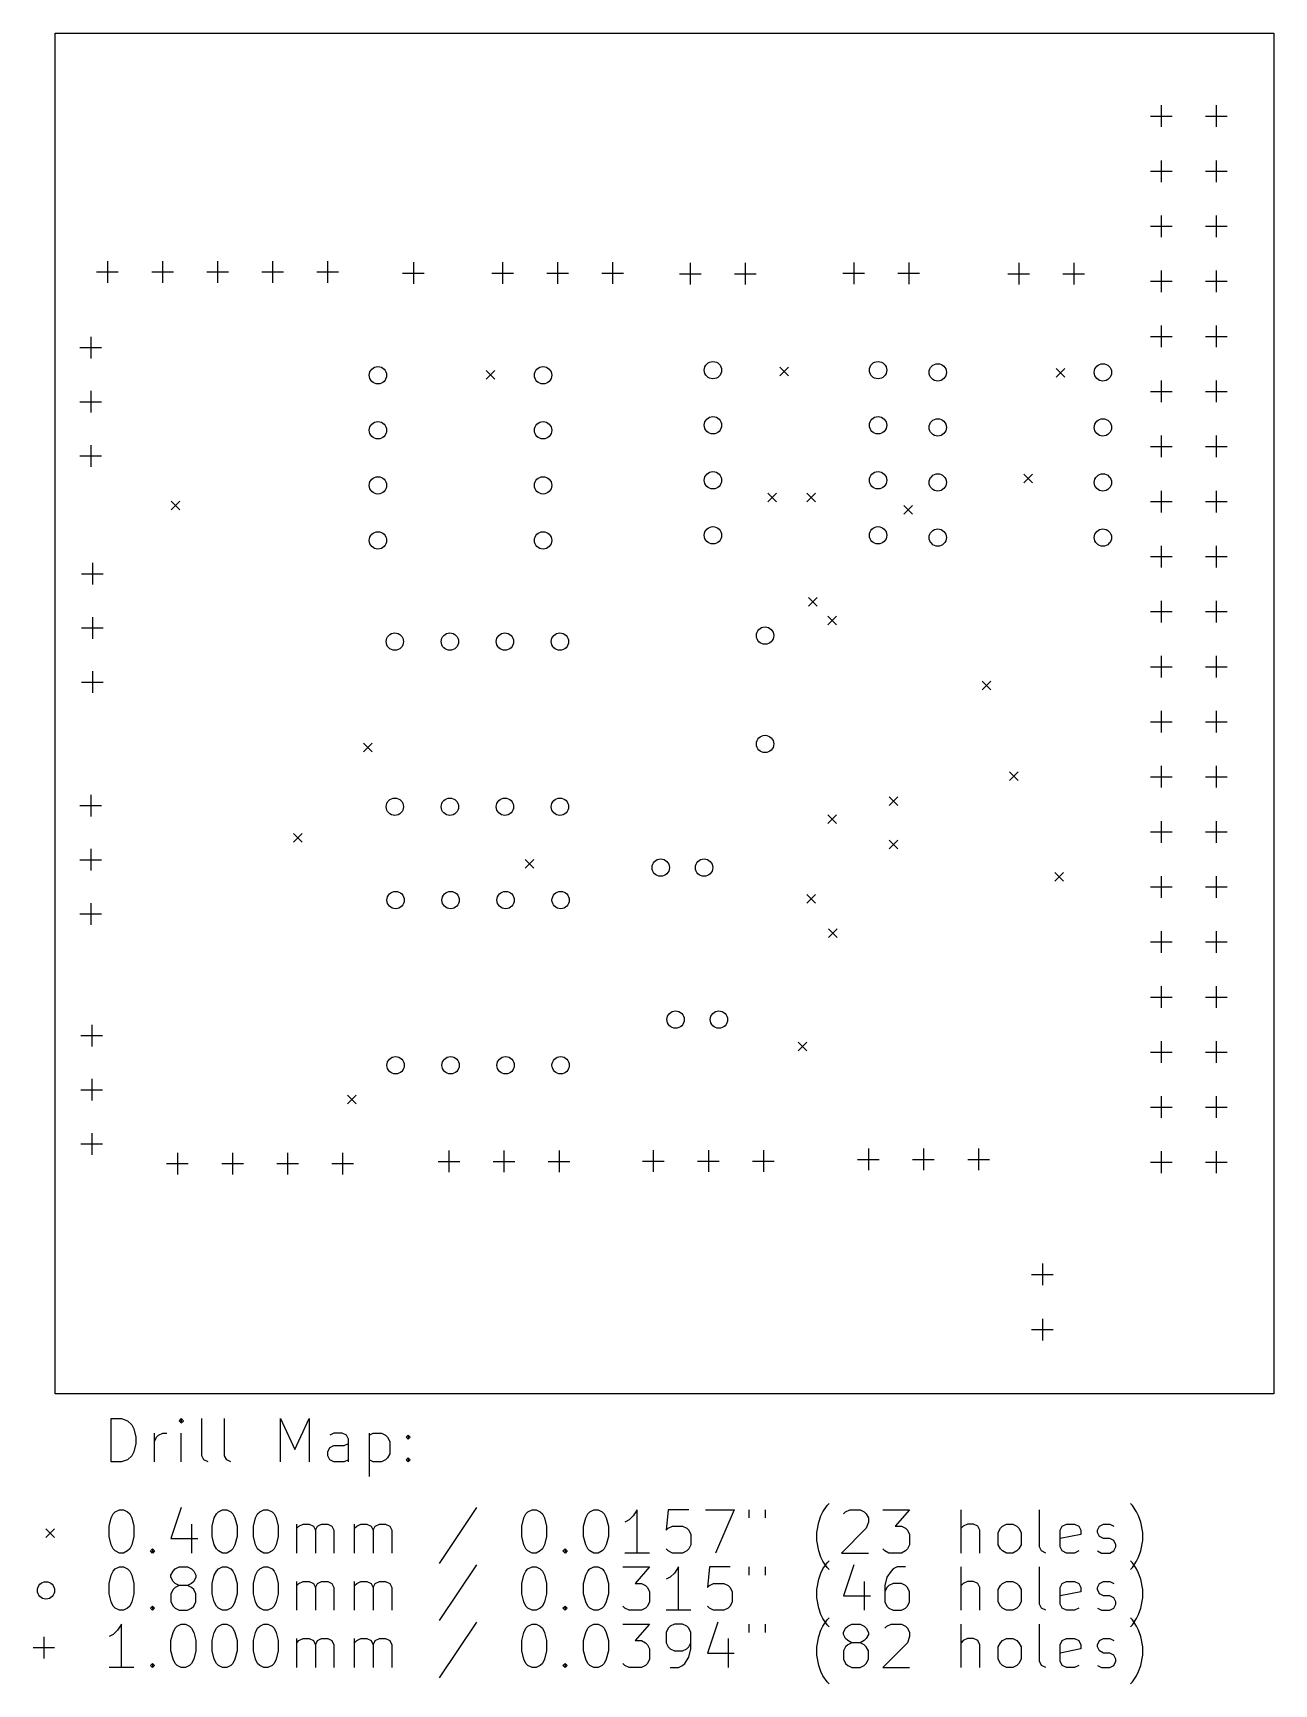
# Model space of a CAD drawing. Extents: x 224.8 to 282.1, y -97.7 to -21.6.
import ezdxf

# ---------------------------------------------------------------- set-up
doc = ezdxf.new("R2010")
doc.units = 0
doc.layers.add('BLACK', color=7, linetype='CONTINUOUS')

msp = doc.modelspace()

# ---------------------------------------------------------------- linework, layer by layer
at = {"layer": 'BLACK', "linetype": 'CONTINUOUS'}
for p, q in [((225.806, -21.5646), (282.067, -21.5646)), ((225.806, -84.3534), (225.806, -21.5646)), ((282.067, -21.5646), (282.067, -84.3534)), ((276.86, -24.9), (276.86, -25.9)), ((279.4, -24.9), (279.4, -25.9)), ((276.36, -25.4), (277.36, -25.4)), ((278.9, -25.4), (279.9, -25.4)), ((276.36, -27.94), (277.36, -27.94)), ((276.86, -27.44), (276.86, -28.44)), ((278.9, -27.94), (279.9, -27.94)), ((279.4, -27.44), (279.4, -28.44)), ((276.86, -29.98), (276.86, -30.98)), ((279.4, -29.98), (279.4, -30.98)), ((276.36, -30.48), (277.36, -30.48)), ((278.9, -30.48), (279.9, -30.48)), ((227.719, -32.5882), (228.719, -32.5882)), ((228.219, -32.0882), (228.219, -33.0882)), ((230.259, -32.5882), (231.259, -32.5882)), ((230.759, -32.0882), (230.759, -33.0882)), ((232.799, -32.5882), (233.799, -32.5882)), ((233.299, -32.0882), (233.299, -33.0882)), ((235.339, -32.5882), (236.339, -32.5882)), ((235.839, -32.0882), (235.839, -33.0882)), ((237.879, -32.5882), (238.879, -32.5882)), ((238.379, -32.0882), (238.379, -33.0882)), ((241.8414, -32.639), (242.8414, -32.639)), ((242.3414, -32.139), (242.3414, -33.139)), ((245.9562, -32.639), (246.9562, -32.639)), ((246.4562, -32.139), (246.4562, -33.139)), ((248.4962, -32.639), (249.4962, -32.639)), ((248.9962, -32.139), (248.9962, -33.139)), ((251.0362, -32.639), (252.0362, -32.639)), ((251.5362, -32.139), (251.5362, -33.139)), ((254.6226, -32.6706), (255.6226, -32.6706)), ((255.1226, -32.1706), (255.1226, -33.1706)), ((257.1626, -32.6706), (258.1626, -32.6706)), ((257.6626, -32.1706), (257.6626, -33.1706)), ((262.1664, -32.6452), (263.1664, -32.6452)), ((262.6664, -32.1452), (262.6664, -33.1452)), ((264.7064, -32.6452), (265.7064, -32.6452)), ((265.2064, -32.1452), (265.2064, -33.1452)), ((269.7864, -32.6706), (270.7864, -32.6706)), ((270.2864, -32.1706), (270.2864, -33.1706)), ((272.3264, -32.6706), (273.3264, -32.6706)), ((272.8264, -32.1706), (272.8264, -33.1706)), ((276.86, -32.52), (276.86, -33.52)), ((279.4, -32.52), (279.4, -33.52)), ((276.36, -33.02), (277.36, -33.02)), ((278.9, -33.02), (279.9, -33.02)), ((227.4504, -35.578), (227.4504, -36.578)), ((276.36, -35.56), (277.36, -35.56)), ((276.86, -35.06), (276.86, -36.06)), ((278.9, -35.56), (279.9, -35.56)), ((279.4, -35.06), (279.4, -36.06)), ((226.9504, -36.078), (227.9504, -36.078)), ((245.6974, -37.138), (246.0974, -37.538)), ((246.0974, -37.138), (245.6974, -37.538)), ((259.261, -36.9856), (259.661, -37.3856)), ((259.661, -36.9856), (259.261, -37.3856)), ((272.0118, -37.0364), (272.4118, -37.4364)), ((272.4118, -37.0364), (272.0118, -37.4364)), ((227.4504, -38.078), (227.4504, -39.078)), ((276.86, -37.6), (276.86, -38.6)), ((279.4, -37.6), (279.4, -38.6)), ((226.9504, -38.578), (227.9504, -38.578)), ((276.36, -38.1), (277.36, -38.1)), ((278.9, -38.1), (279.9, -38.1)), ((276.86, -40.14), (276.86, -41.14)), ((279.4, -40.14), (279.4, -41.14)), ((226.9504, -41.078), (227.9504, -41.078)), ((227.4504, -40.578), (227.4504, -41.578)), ((276.36, -40.64), (277.36, -40.64)), ((278.9, -40.64), (279.9, -40.64)), ((270.5132, -41.9132), (270.9132, -42.3132)), ((270.9132, -41.9132), (270.5132, -42.3132)), ((231.1578, -43.1578), (231.5578, -43.5578)), ((231.5578, -43.1578), (231.1578, -43.5578)), ((258.7, -42.8), (259.1, -43.2)), ((259.1, -42.8), (258.7, -43.2)), ((260.5, -42.8), (260.9, -43.2)), ((260.9, -42.8), (260.5, -43.2)), ((264.976, -43.361), (265.376, -43.761)), ((265.376, -43.361), (264.976, -43.761)), ((276.36, -43.18), (277.36, -43.18)), ((276.86, -42.68), (276.86, -43.68)), ((278.9, -43.18), (279.9, -43.18)), ((279.4, -42.68), (279.4, -43.68)), ((276.86, -45.22), (276.86, -46.22)), ((279.4, -45.22), (279.4, -46.22)), ((227.5258, -46.0128), (227.5258, -47.0128)), ((276.36, -45.72), (277.36, -45.72)), ((278.9, -45.72), (279.9, -45.72)), ((227.0258, -46.5128), (228.0258, -46.5128)), ((260.5818, -47.6028), (260.9818, -48.0028)), ((260.9818, -47.6028), (260.5818, -48.0028)), ((276.86, -47.76), (276.86, -48.76)), ((279.4, -47.76), (279.4, -48.76)), ((227.5258, -48.5128), (227.5258, -49.5128)), ((261.4708, -48.4664), (261.8708, -48.8664)), ((261.8708, -48.4664), (261.4708, -48.8664)), ((276.36, -48.26), (277.36, -48.26)), ((278.9, -48.26), (279.9, -48.26)), ((227.0258, -49.0128), (228.0258, -49.0128)), ((227.5258, -51.0128), (227.5258, -52.0128)), ((276.36, -50.8), (277.36, -50.8)), ((276.86, -50.3), (276.86, -51.3)), ((278.9, -50.8), (279.9, -50.8)), ((279.4, -50.3), (279.4, -51.3)), ((227.0258, -51.5128), (228.0258, -51.5128)), ((268.6, -51.4636), (269, -51.8636)), ((269, -51.4636), (268.6, -51.8636)), ((276.86, -52.84), (276.86, -53.84)), ((279.4, -52.84), (279.4, -53.84)), ((276.36, -53.34), (277.36, -53.34)), ((278.9, -53.34), (279.9, -53.34)), ((240.0332, -54.3338), (240.4332, -54.7338)), ((240.4332, -54.3338), (240.0332, -54.7338)), ((276.86, -55.38), (276.86, -56.38)), ((279.4, -55.38), (279.4, -56.38)), ((269.8528, -55.65), (270.2528, -56.05)), ((270.2528, -55.65), (269.8528, -56.05)), ((276.36, -55.88), (277.36, -55.88)), ((278.9, -55.88), (279.9, -55.88)), ((227.4504, -56.7062), (227.4504, -57.7062)), ((264.3, -56.8), (264.7, -57.2)), ((264.7, -56.8), (264.3, -57.2)), ((226.9504, -57.2062), (227.9504, -57.2062)), ((261.4708, -57.6358), (261.8708, -58.0358)), ((261.8708, -57.6358), (261.4708, -58.0358)), ((236.8074, -58.4994), (237.2074, -58.8994)), ((237.2074, -58.4994), (236.8074, -58.8994)), ((276.36, -58.42), (277.36, -58.42)), ((276.86, -57.92), (276.86, -58.92)), ((278.9, -58.42), (279.9, -58.42)), ((279.4, -57.92), (279.4, -58.92)), ((227.4504, -59.2062), (227.4504, -60.2062)), ((264.3, -58.8), (264.7, -59.2)), ((264.7, -58.8), (264.3, -59.2)), ((226.9504, -59.7062), (227.9504, -59.7062)), ((247.5008, -59.6932), (247.9008, -60.0932)), ((247.9008, -59.6932), (247.5008, -60.0932)), ((271.95, -60.3), (272.35, -60.7)), ((272.35, -60.3), (271.95, -60.7)), ((276.86, -60.46), (276.86, -61.46)), ((279.4, -60.46), (279.4, -61.46)), ((260.507254, -61.3047), (260.907254, -61.7047)), ((260.907254, -61.3047), (260.507254, -61.7047)), ((276.36, -60.96), (277.36, -60.96)), ((278.9, -60.96), (279.9, -60.96)), ((226.9504, -62.2062), (227.9504, -62.2062)), ((227.4504, -61.7062), (227.4504, -62.7062)), ((261.4962, -62.8936), (261.8962, -63.2936)), ((261.8962, -62.8936), (261.4962, -63.2936)), ((276.86, -63), (276.86, -64)), ((279.4, -63), (279.4, -64)), ((276.36, -63.5), (277.36, -63.5)), ((278.9, -63.5), (279.9, -63.5)), ((276.36, -66.04), (277.36, -66.04)), ((276.86, -65.54), (276.86, -66.54)), ((278.9, -66.04), (279.9, -66.04)), ((279.4, -65.54), (279.4, -66.54)), ((227.4966, -67.3164), (227.4966, -68.3164)), ((226.9966, -67.8164), (227.9966, -67.8164)), ((260.0992, -68.126), (260.4992, -68.526)), ((260.4992, -68.126), (260.0992, -68.526)), ((276.86, -68.08), (276.86, -69.08)), ((279.4, -68.08), (279.4, -69.08)), ((276.36, -68.58), (277.36, -68.58)), ((278.9, -68.58), (279.9, -68.58)), ((227.4966, -69.8164), (227.4966, -70.8164)), ((226.9966, -70.3164), (227.9966, -70.3164)), ((239.3, -70.5644), (239.7, -70.9644)), ((239.7, -70.5644), (239.3, -70.9644)), ((276.86, -70.62), (276.86, -71.62)), ((279.4, -70.62), (279.4, -71.62)), ((276.36, -71.12), (277.36, -71.12)), ((278.9, -71.12), (279.9, -71.12)), ((227.4966, -72.3164), (227.4966, -73.3164)), ((226.9966, -72.8164), (227.9966, -72.8164)), ((253.4158, -73.1092), (253.4158, -74.1092)), ((255.9558, -73.1092), (255.9558, -74.1092)), ((258.4958, -73.1092), (258.4958, -74.1092)), ((263.3472, -73.033), (263.3472, -74.033)), ((265.8872, -73.033), (265.8872, -74.033)), ((268.4272, -73.033), (268.4272, -74.033)), ((230.9508, -73.7266), (231.9508, -73.7266)), ((231.4508, -73.2266), (231.4508, -74.2266)), ((233.4908, -73.7266), (234.4908, -73.7266)), ((233.9908, -73.2266), (233.9908, -74.2266)), ((236.0308, -73.7266), (237.0308, -73.7266)), ((236.5308, -73.2266), (236.5308, -74.2266)), ((238.5708, -73.7266), (239.5708, -73.7266)), ((239.0708, -73.2266), (239.0708, -74.2266)), ((243.482, -73.6284), (244.482, -73.6284)), ((243.982, -73.1284), (243.982, -74.1284)), ((246.022, -73.6284), (247.022, -73.6284)), ((246.522, -73.1284), (246.522, -74.1284)), ((248.562, -73.6284), (249.562, -73.6284)), ((249.062, -73.1284), (249.062, -74.1284)), ((252.9158, -73.6092), (253.9158, -73.6092)), ((255.4558, -73.6092), (256.4558, -73.6092)), ((257.9958, -73.6092), (258.9958, -73.6092)), ((262.8472, -73.533), (263.8472, -73.533)), ((265.3872, -73.533), (266.3872, -73.533)), ((267.9272, -73.533), (268.9272, -73.533)), ((276.36, -73.66), (277.36, -73.66)), ((276.86, -73.16), (276.86, -74.16)), ((278.9, -73.66), (279.9, -73.66)), ((279.4, -73.16), (279.4, -74.16)), ((271.3736, -78.3416), (271.3736, -79.3416)), ((270.8736, -78.8416), (271.8736, -78.8416)), ((270.8736, -81.3816), (271.8736, -81.3816)), ((271.3736, -80.8816), (271.3736, -81.8816)), ((282.067, -84.3534), (225.806, -84.3534)), ((228.388768, -87.493238), (228.388768, -85.493238)), ((228.388768, -85.493238), (228.864958, -85.493238)), ((228.864958, -85.493238), (229.150673, -85.588476)), ((229.150673, -85.588476), (229.341149, -85.778952)), ((229.341149, -85.778952), (229.436387, -85.969428)), ((229.436387, -85.969428), (229.531625, -86.35038)), ((231.626863, -85.493238), (231.531625, -85.588476)), ((231.531625, -85.588476), (231.626863, -85.683714)), ((231.722101, -85.588476), (231.626863, -85.493238)), ((231.626863, -85.493238), (231.626863, -85.683714)), ((231.626863, -85.683714), (231.722101, -85.588476)), ((232.579244, -87.207523), (232.579244, -85.493238)), ((233.626863, -87.207523), (233.626863, -85.493238)), ((236.198292, -87.493238), (236.198292, -85.493238)), ((236.198292, -85.493238), (236.864959, -86.921809)), ((236.864959, -86.921809), (237.531625, -85.493238)), ((237.531625, -85.493238), (237.531625, -87.493238)), ((229.531625, -86.636095), (229.436387, -87.017047)), ((229.531625, -86.35038), (229.531625, -86.636095)), ((230.388768, -87.493238), (230.388768, -86.159904)), ((230.388768, -86.540857), (230.484006, -86.35038)), ((230.484006, -86.35038), (230.579244, -86.255142)), ((230.579244, -86.255142), (230.76972, -86.159904)), ((230.76972, -86.159904), (230.960197, -86.159904)), ((231.626863, -87.493238), (231.626863, -86.159904)), ((238.388768, -87.017047), (238.484006, -86.826571)), ((238.674482, -86.159904), (238.484006, -86.255142)), ((238.484006, -86.826571), (238.674482, -86.731333)), ((239.055435, -86.159904), (238.674482, -86.159904)), ((238.674482, -86.731333), (239.150673, -86.731333)), ((239.245911, -86.255142), (239.055435, -86.159904)), ((239.150673, -86.731333), (239.341149, -86.636095)), ((239.341149, -86.445619), (239.245911, -86.255142)), ((239.341149, -87.493238), (239.341149, -86.445619)), ((240.29353, -86.159904), (240.29353, -88.159904)), ((240.29353, -86.255142), (240.484006, -86.159904)), ((240.484006, -86.159904), (240.864959, -86.159904)), ((240.864959, -86.159904), (241.055435, -86.255142)), ((241.055435, -86.255142), (241.150673, -86.35038)), ((241.150673, -86.35038), (241.245911, -86.540857)), ((241.245911, -86.540857), (241.245911, -87.112285)), ((242.007816, -86.35038), (242.103054, -86.255142)), ((242.103054, -86.445619), (242.007816, -86.35038)), ((242.103054, -86.255142), (242.198292, -86.35038)), ((242.103054, -86.255142), (242.103054, -86.445619)), ((242.198292, -86.35038), (242.103054, -86.445619)), ((228.864958, -87.493238), (228.388768, -87.493238)), ((229.150673, -87.398), (228.864958, -87.493238)), ((229.341149, -87.207523), (229.150673, -87.398)), ((229.436387, -87.017047), (229.341149, -87.207523)), ((232.674482, -87.398), (232.579244, -87.207523)), ((232.864958, -87.493238), (232.674482, -87.398)), ((233.722101, -87.398), (233.626863, -87.207523)), ((233.912577, -87.493238), (233.722101, -87.398)), ((238.388768, -87.207523), (238.388768, -87.017047)), ((238.484006, -87.398), (238.388768, -87.207523)), ((238.674482, -87.493238), (238.484006, -87.398)), ((239.150673, -87.493238), (238.674482, -87.493238)), ((239.341149, -87.398), (239.150673, -87.493238)), ((240.484006, -87.493238), (240.29353, -87.398)), ((240.864959, -87.493238), (240.484006, -87.493238)), ((241.055435, -87.398), (240.864959, -87.493238)), ((241.150673, -87.302761), (241.055435, -87.398)), ((241.245911, -87.112285), (241.150673, -87.302761)), ((242.007816, -87.398), (242.103054, -87.302761)), ((242.103054, -87.493238), (242.007816, -87.398)), ((242.103054, -87.302761), (242.198292, -87.398)), ((242.103054, -87.302761), (242.103054, -87.493238)), ((242.198292, -87.398), (242.103054, -87.493238)), ((228.484006, -89.883714), (228.579244, -89.788476)), ((228.579244, -89.788476), (228.76972, -89.693238)), ((228.76972, -89.693238), (228.960197, -89.693238)), ((228.960197, -89.693238), (229.150673, -89.788476)), ((229.150673, -89.788476), (229.245911, -89.883714)), ((231.626863, -89.598), (231.150673, -91.026571)), ((233.245911, -89.883714), (233.341149, -89.788476)), ((233.341149, -89.788476), (233.531625, -89.693238)), ((233.531625, -89.693238), (233.722102, -89.693238)), ((233.722102, -89.693238), (233.912578, -89.788476)), ((233.912578, -89.788476), (234.007816, -89.883714)), ((235.150673, -89.883714), (235.245911, -89.788476)), ((235.245911, -89.788476), (235.436387, -89.693238)), ((235.436387, -89.693238), (235.626864, -89.693238)), ((235.626864, -89.693238), (235.81734, -89.788476)), ((235.81734, -89.788476), (235.912578, -89.883714)), ((245.245912, -89.598), (243.531627, -92.169428)), ((247.531627, -89.883714), (247.626865, -89.788476)), ((247.626865, -89.788476), (247.817341, -89.693238)), ((247.817341, -89.693238), (248.007818, -89.693238)), ((248.007818, -89.693238), (248.198294, -89.788476)), ((248.198294, -89.788476), (248.293532, -89.883714)), ((250.38877, -89.883714), (250.484008, -89.788476)), ((250.484008, -89.788476), (250.674484, -89.693238)), ((250.674484, -89.693238), (250.864961, -89.693238)), ((250.864961, -89.693238), (251.055437, -89.788476)), ((251.055437, -89.788476), (251.150675, -89.883714)), ((252.674484, -89.693238), (252.484008, -89.978952)), ((252.674484, -91.693238), (252.674484, -89.693238)), ((254.103056, -89.693238), (254.007818, -90.645619)), ((255.055437, -89.693238), (254.103056, -89.693238)), ((255.817342, -89.693238), (257.150675, -89.693238)), ((257.150675, -89.693238), (256.293532, -91.693238)), ((257.817342, -89.693238), (257.817342, -90.07419)), ((258.579247, -89.693238), (258.579247, -90.07419)), ((261.150676, -89.978952), (261.245914, -89.788476)), ((261.245914, -89.788476), (261.43639, -89.502761)), ((261.43639, -89.502761), (261.531629, -89.407523)), ((262.198295, -89.883714), (262.293533, -89.788476)), ((262.293533, -89.788476), (262.484009, -89.693238)), ((262.484009, -89.693238), (262.9602, -89.693238)), ((262.9602, -89.693238), (263.150676, -89.788476)), ((263.150676, -89.788476), (263.245914, -89.883714)), ((264.007819, -89.693238), (265.245914, -89.693238)), ((265.245914, -89.693238), (264.579247, -90.455142)), ((267.626867, -91.693238), (267.626867, -89.693238)), ((271.245915, -91.407523), (271.245915, -89.693238)), ((275.53163, -89.502761), (275.436392, -89.407523)), ((275.722106, -89.788476), (275.53163, -89.502761)), ((275.817344, -89.978952), (275.722106, -89.788476)), ((225.381, -90.5784), (225.781, -90.9784)), ((225.781, -90.5784), (225.381, -90.9784)), ((228.29353, -90.455142), (228.388768, -90.07419)), ((228.29353, -90.931333), (228.29353, -90.455142)), ((228.388768, -90.07419), (228.484006, -89.883714)), ((229.245911, -89.883714), (229.341149, -90.07419)), ((229.341149, -90.07419), (229.436387, -90.455142)), ((229.436387, -90.455142), (229.436387, -90.931333)), ((232.103054, -90.359904), (232.103054, -91.693238)), ((233.055435, -90.455142), (233.150673, -90.07419)), ((233.055435, -90.931333), (233.055435, -90.455142)), ((233.150673, -90.07419), (233.245911, -89.883714)), ((234.007816, -89.883714), (234.103054, -90.07419)), ((234.103054, -90.07419), (234.198292, -90.455142)), ((234.198292, -90.455142), (234.198292, -90.931333)), ((234.960197, -90.455142), (235.055435, -90.07419)), ((234.960197, -90.931333), (234.960197, -90.455142)), ((235.055435, -90.07419), (235.150673, -89.883714)), ((235.912578, -89.883714), (236.007816, -90.07419)), ((236.007816, -90.07419), (236.103054, -90.455142)), ((236.103054, -90.455142), (236.103054, -90.931333)), ((236.960197, -91.693238), (236.960197, -90.359904)), ((236.960197, -90.55038), (237.055435, -90.455142)), ((237.055435, -90.455142), (237.245911, -90.359904)), ((237.245911, -90.359904), (237.531626, -90.359904)), ((237.531626, -90.359904), (237.722102, -90.455142)), ((237.722102, -90.455142), (237.81734, -90.645619)), ((237.81734, -90.645619), (237.912578, -90.455142)), ((237.912578, -90.455142), (238.103054, -90.359904)), ((238.103054, -90.359904), (238.388768, -90.359904)), ((238.388768, -90.359904), (238.579245, -90.455142)), ((238.579245, -90.455142), (238.674483, -90.645619)), ((239.626864, -91.693238), (239.626864, -90.359904)), ((239.626864, -90.55038), (239.722102, -90.455142)), ((239.722102, -90.455142), (239.912578, -90.359904)), ((239.912578, -90.359904), (240.198293, -90.359904)), ((240.198293, -90.359904), (240.388769, -90.455142)), ((240.388769, -90.455142), (240.484007, -90.645619)), ((240.484007, -90.645619), (240.579245, -90.455142)), ((240.579245, -90.455142), (240.769721, -90.359904)), ((240.769721, -90.359904), (241.055435, -90.359904)), ((241.055435, -90.359904), (241.245912, -90.455142)), ((241.245912, -90.455142), (241.34115, -90.645619)), ((247.341151, -90.455142), (247.436389, -90.07419)), ((247.341151, -90.931333), (247.341151, -90.455142)), ((247.436389, -90.07419), (247.531627, -89.883714)), ((248.293532, -89.883714), (248.38877, -90.07419)), ((248.38877, -90.07419), (248.484008, -90.455142)), ((248.484008, -90.455142), (248.484008, -90.931333)), ((250.198294, -90.455142), (250.293532, -90.07419)), ((250.198294, -90.931333), (250.198294, -90.455142)), ((250.293532, -90.07419), (250.38877, -89.883714)), ((251.150675, -89.883714), (251.245913, -90.07419)), ((251.245913, -90.07419), (251.341151, -90.455142)), ((251.341151, -90.455142), (251.341151, -90.931333)), ((252.293532, -90.169428), (252.103056, -90.264666)), ((252.484008, -89.978952), (252.293532, -90.169428)), ((254.007818, -90.645619), (254.103056, -90.55038)), ((254.103056, -90.55038), (254.293532, -90.455142)), ((254.293532, -90.455142), (254.769723, -90.455142)), ((254.769723, -90.455142), (254.960199, -90.55038)), ((254.960199, -90.55038), (255.055437, -90.645619)), ((260.9602, -90.740857), (261.055438, -90.264666)), ((261.055438, -90.264666), (261.150676, -89.978952)), ((263.245914, -90.55038), (262.103057, -91.693238)), ((263.245914, -89.883714), (263.341152, -90.07419)), ((263.341152, -90.264666), (263.245914, -90.55038)), ((263.341152, -90.07419), (263.341152, -90.264666)), ((264.579247, -90.455142), (264.864962, -90.455142)), ((264.864962, -90.455142), (265.055438, -90.55038)), ((265.055438, -90.55038), (265.150676, -90.645619)), ((267.722105, -90.455142), (267.626867, -90.55038)), ((267.912581, -90.359904), (267.722105, -90.455142)), ((268.198296, -90.359904), (267.912581, -90.359904)), ((268.388772, -90.455142), (268.198296, -90.359904)), ((268.48401, -90.645619), (268.388772, -90.455142)), ((269.341153, -90.740857), (269.436391, -90.55038)), ((269.436391, -90.55038), (269.531629, -90.455142)), ((269.531629, -90.455142), (269.722105, -90.359904)), ((269.722105, -90.359904), (270.00782, -90.359904)), ((270.00782, -90.359904), (270.198296, -90.455142)), ((270.198296, -90.455142), (270.293534, -90.55038)), ((270.293534, -90.55038), (270.388772, -90.740857)), ((272.198296, -90.645619), (272.293534, -90.455142)), ((272.293534, -90.455142), (272.48401, -90.359904)), ((272.48401, -90.359904), (272.864963, -90.359904)), ((272.864963, -90.359904), (273.055439, -90.455142)), ((273.055439, -90.455142), (273.150677, -90.645619)), ((273.912582, -90.645619), (274.00782, -90.455142)), ((274.00782, -90.455142), (274.198296, -90.359904)), ((274.198296, -90.359904), (274.48401, -90.359904)), ((274.48401, -90.359904), (274.674487, -90.455142)), ((275.912582, -90.264666), (275.817344, -89.978952)), ((276.00782, -90.740857), (275.912582, -90.264666)), ((228.388768, -91.312285), (228.29353, -90.931333)), ((228.484006, -91.502761), (228.388768, -91.312285)), ((229.341149, -91.312285), (229.245911, -91.502761)), ((229.436387, -90.931333), (229.341149, -91.312285)), ((231.150673, -91.026571), (232.388768, -91.026571)), ((233.150673, -91.312285), (233.055435, -90.931333)), ((233.245911, -91.502761), (233.150673, -91.312285)), ((234.103054, -91.312285), (234.007816, -91.502761)), ((234.198292, -90.931333), (234.103054, -91.312285)), ((235.055435, -91.312285), (234.960197, -90.931333)), ((235.150673, -91.502761), (235.055435, -91.312285)), ((236.007816, -91.312285), (235.912578, -91.502761)), ((236.103054, -90.931333), (236.007816, -91.312285)), ((237.81734, -90.645619), (237.81734, -91.693238)), ((238.674483, -90.645619), (238.674483, -91.693238)), ((240.484007, -90.645619), (240.484007, -91.693238)), ((241.34115, -90.645619), (241.34115, -91.693238)), ((247.436389, -91.312285), (247.341151, -90.931333)), ((247.531627, -91.502761), (247.436389, -91.312285)), ((248.38877, -91.312285), (248.293532, -91.502761)), ((248.484008, -90.931333), (248.38877, -91.312285)), ((250.293532, -91.312285), (250.198294, -90.931333)), ((250.38877, -91.502761), (250.293532, -91.312285)), ((251.245913, -91.312285), (251.150675, -91.502761)), ((251.341151, -90.931333), (251.245913, -91.312285)), ((255.055437, -90.645619), (255.150675, -90.836095)), ((255.150675, -91.312285), (255.055437, -91.502761)), ((255.150675, -90.836095), (255.150675, -91.312285)), ((260.9602, -91.121809), (260.9602, -90.740857)), ((261.055438, -91.598), (260.9602, -91.121809)), ((265.150676, -90.645619), (265.245914, -90.836095)), ((265.245914, -91.312285), (265.150676, -91.502761)), ((265.245914, -90.836095), (265.245914, -91.312285)), ((268.48401, -91.693238), (268.48401, -90.645619)), ((269.341153, -91.312285), (269.341153, -90.740857)), ((269.436391, -91.502761), (269.341153, -91.312285)), ((270.388772, -91.312285), (270.293534, -91.502761)), ((270.388772, -90.740857), (270.388772, -91.312285)), ((272.198296, -91.407523), (272.198296, -90.645619)), ((273.150677, -90.836095), (272.198296, -91.026571)), ((273.150677, -90.645619), (273.150677, -90.836095)), ((273.912582, -90.740857), (273.912582, -90.645619)), ((274.00782, -90.931333), (273.912582, -90.740857)), ((274.198296, -91.026571), (274.00782, -90.931333)), ((274.48401, -91.026571), (274.198296, -91.026571)), ((274.674487, -91.121809), (274.48401, -91.026571)), ((274.769725, -91.312285), (274.674487, -91.121809)), ((274.769725, -91.407523), (274.769725, -91.312285)), ((275.912582, -91.598), (276.00782, -91.121809)), ((276.00782, -91.121809), (276.00782, -90.740857)), ((228.579244, -91.598), (228.484006, -91.502761)), ((228.76972, -91.693238), (228.579244, -91.598)), ((228.960197, -91.693238), (228.76972, -91.693238)), ((229.150673, -91.598), (228.960197, -91.693238)), ((229.245911, -91.502761), (229.150673, -91.598)), ((230.198292, -91.598), (230.29353, -91.502761)), ((230.29353, -91.693238), (230.198292, -91.598)), ((230.29353, -91.502761), (230.388768, -91.598)), ((230.29353, -91.502761), (230.29353, -91.693238)), ((230.388768, -91.598), (230.29353, -91.693238)), ((233.341149, -91.598), (233.245911, -91.502761)), ((233.531625, -91.693238), (233.341149, -91.598)), ((233.722102, -91.693238), (233.531625, -91.693238)), ((233.912578, -91.598), (233.722102, -91.693238)), ((234.007816, -91.502761), (233.912578, -91.598)), ((235.245911, -91.598), (235.150673, -91.502761)), ((235.436387, -91.693238), (235.245911, -91.598)), ((235.626864, -91.693238), (235.436387, -91.693238)), ((235.81734, -91.598), (235.626864, -91.693238)), ((235.912578, -91.502761), (235.81734, -91.598)), ((247.626865, -91.598), (247.531627, -91.502761)), ((247.817341, -91.693238), (247.626865, -91.598)), ((248.007818, -91.693238), (247.817341, -91.693238)), ((248.198294, -91.598), (248.007818, -91.693238)), ((248.293532, -91.502761), (248.198294, -91.598)), ((249.245913, -91.598), (249.341151, -91.502761)), ((249.341151, -91.693238), (249.245913, -91.598)), ((249.341151, -91.502761), (249.436389, -91.598)), ((249.341151, -91.502761), (249.341151, -91.693238)), ((249.436389, -91.598), (249.341151, -91.693238)), ((250.484008, -91.598), (250.38877, -91.502761)), ((250.674484, -91.693238), (250.484008, -91.598)), ((250.864961, -91.693238), (250.674484, -91.693238)), ((251.055437, -91.598), (250.864961, -91.693238)), ((251.150675, -91.502761), (251.055437, -91.598)), ((253.245913, -91.693238), (252.103056, -91.693238)), ((254.103056, -91.598), (254.007818, -91.502761)), ((254.293532, -91.693238), (254.103056, -91.598)), ((254.769723, -91.693238), (254.293532, -91.693238)), ((254.960199, -91.598), (254.769723, -91.693238)), ((255.055437, -91.502761), (254.960199, -91.598)), ((261.150676, -91.883714), (261.055438, -91.598)), ((261.245914, -92.07419), (261.150676, -91.883714)), ((261.43639, -92.359904), (261.245914, -92.07419)), ((261.245914, -92.428476), (261.43639, -92.142761)), ((261.43639, -92.142761), (261.531629, -92.047523)), ((262.103057, -91.693238), (263.341152, -91.693238)), ((264.103057, -91.598), (264.007819, -91.502761)), ((264.293533, -91.693238), (264.103057, -91.598)), ((264.864962, -91.693238), (264.293533, -91.693238)), ((265.055438, -91.598), (264.864962, -91.693238)), ((265.150676, -91.502761), (265.055438, -91.598)), ((269.531629, -91.598), (269.436391, -91.502761)), ((269.722105, -91.693238), (269.531629, -91.598)), ((270.00782, -91.693238), (269.722105, -91.693238)), ((270.198296, -91.598), (270.00782, -91.693238)), ((270.293534, -91.502761), (270.198296, -91.598)), ((271.341153, -91.598), (271.245915, -91.407523)), ((271.531629, -91.693238), (271.341153, -91.598)), ((272.293534, -91.598), (272.198296, -91.407523)), ((272.48401, -91.693238), (272.293534, -91.598)), ((272.864963, -91.693238), (272.48401, -91.693238)), ((273.055439, -91.598), (272.864963, -91.693238)), ((273.912582, -91.598), (274.103058, -91.693238)), ((274.103058, -91.693238), (274.48401, -91.693238)), ((274.48401, -91.693238), (274.674487, -91.598)), ((274.674487, -91.598), (274.769725, -91.407523)), ((275.53163, -92.142761), (275.436392, -92.047523)), ((275.53163, -92.359904), (275.722106, -92.07419)), ((275.722106, -92.428476), (275.53163, -92.142761)), ((275.722106, -92.07419), (275.817344, -91.883714)), ((275.817344, -91.883714), (275.912582, -91.598)), ((228.29353, -93.095142), (228.388768, -92.71419)), ((228.388768, -92.71419), (228.484006, -92.523714)), ((228.484006, -92.523714), (228.579244, -92.428476)), ((228.579244, -92.428476), (228.76972, -92.333238)), ((228.76972, -92.333238), (228.960197, -92.333238)), ((228.960197, -92.333238), (229.150673, -92.428476)), ((229.150673, -92.428476), (229.245911, -92.523714)), ((229.245911, -92.523714), (229.341149, -92.71419)), ((229.341149, -92.71419), (229.436387, -93.095142)), ((231.150673, -92.71419), (231.245911, -92.523714)), ((231.150673, -92.809428), (231.150673, -92.71419)), ((231.245911, -92.999904), (231.150673, -92.809428)), ((231.245911, -92.523714), (231.341149, -92.428476)), ((231.341149, -92.428476), (231.531625, -92.333238)), ((231.531625, -92.333238), (231.912578, -92.333238)), ((231.912578, -92.333238), (232.103054, -92.428476)), ((232.103054, -92.428476), (232.198292, -92.523714)), ((232.198292, -92.523714), (232.29353, -92.71419)), ((232.29353, -92.809428), (232.198292, -92.999904)), ((232.29353, -92.71419), (232.29353, -92.809428)), ((233.055435, -93.095142), (233.150673, -92.71419)), ((233.150673, -92.71419), (233.245911, -92.523714)), ((233.245911, -92.523714), (233.341149, -92.428476)), ((233.341149, -92.428476), (233.531625, -92.333238)), ((233.531625, -92.333238), (233.722102, -92.333238)), ((233.722102, -92.333238), (233.912578, -92.428476)), ((233.912578, -92.428476), (234.007816, -92.523714)), ((234.007816, -92.523714), (234.103054, -92.71419)), ((234.103054, -92.71419), (234.198292, -93.095142)), ((234.960197, -93.095142), (235.055435, -92.71419)), ((235.055435, -92.71419), (235.150673, -92.523714)), ((235.150673, -92.523714), (235.245911, -92.428476)), ((235.245911, -92.428476), (235.436387, -92.333238)), ((235.436387, -92.333238), (235.626864, -92.333238)), ((235.626864, -92.333238), (235.81734, -92.428476)), ((235.81734, -92.428476), (235.912578, -92.523714)), ((235.912578, -92.523714), (236.007816, -92.71419)), ((236.007816, -92.71419), (236.103054, -93.095142)), ((245.245912, -92.238), (243.531627, -94.809428)), ((247.341151, -93.095142), (247.436389, -92.71419)), ((247.436389, -92.71419), (247.531627, -92.523714)), ((247.531627, -92.523714), (247.626865, -92.428476)), ((247.626865, -92.428476), (247.817341, -92.333238)), ((247.817341, -92.333238), (248.007818, -92.333238)), ((248.007818, -92.333238), (248.198294, -92.428476)), ((248.198294, -92.428476), (248.293532, -92.523714)), ((248.293532, -92.523714), (248.38877, -92.71419)), ((248.38877, -92.71419), (248.484008, -93.095142)), ((250.198294, -93.095142), (250.293532, -92.71419)), ((250.293532, -92.71419), (250.38877, -92.523714)), ((250.38877, -92.523714), (250.484008, -92.428476)), ((250.484008, -92.428476), (250.674484, -92.333238)), ((250.674484, -92.333238), (250.864961, -92.333238)), ((250.864961, -92.333238), (251.055437, -92.428476)), ((251.055437, -92.428476), (251.150675, -92.523714)), ((251.150675, -92.523714), (251.245913, -92.71419)), ((251.245913, -92.71419), (251.341151, -93.095142)), ((252.007818, -92.333238), (253.245913, -92.333238)), ((253.245913, -92.333238), (252.579246, -93.095142)), ((254.198294, -92.809428), (254.007818, -92.904666)), ((254.38877, -92.618952), (254.198294, -92.809428)), ((254.579246, -92.333238), (254.38877, -92.618952)), ((254.579246, -94.333238), (254.579246, -92.333238)), ((256.007818, -92.333238), (255.91258, -93.285619)), ((256.960199, -92.333238), (256.007818, -92.333238)), ((257.817342, -92.333238), (257.817342, -92.71419)), ((258.579247, -92.333238), (258.579247, -92.71419)), ((260.9602, -93.380857), (261.055438, -92.904666)), ((261.055438, -92.904666), (261.150676, -92.618952)), ((261.150676, -92.618952), (261.245914, -92.428476)), ((261.531629, -92.455142), (261.43639, -92.359904)), ((262.674485, -92.238), (262.198295, -93.666571)), ((264.198295, -92.809428), (264.103057, -93.19038)), ((264.388771, -92.523714), (264.198295, -92.809428)), ((264.484009, -92.428476), (264.388771, -92.523714)), ((264.674485, -92.333238), (264.484009, -92.428476)), ((265.055438, -92.333238), (264.674485, -92.333238)), ((267.626867, -94.333238), (267.626867, -92.333238)), ((271.245915, -94.047523), (271.245915, -92.333238)), ((275.436392, -92.455142), (275.53163, -92.359904)), ((275.817344, -92.618952), (275.722106, -92.428476)), ((275.912582, -92.904666), (275.817344, -92.618952)), ((276.00782, -93.380857), (275.912582, -92.904666)), ((228.29353, -93.571333), (228.29353, -93.095142)), ((228.388768, -93.952285), (228.29353, -93.571333)), ((229.436387, -93.571333), (229.341149, -93.952285)), ((229.436387, -93.095142), (229.436387, -93.571333)), ((231.245911, -93.380857), (231.150673, -93.571333)), ((231.150673, -93.571333), (231.150673, -93.952285)), ((231.341149, -93.095142), (231.245911, -92.999904)), ((231.341149, -93.285619), (231.245911, -93.380857)), ((231.531625, -93.19038), (231.341149, -93.095142)), ((231.531625, -93.19038), (231.341149, -93.285619)), ((231.912578, -93.19038), (231.531625, -93.19038)), ((232.103054, -93.095142), (231.912578, -93.19038)), ((232.103054, -93.285619), (231.912578, -93.19038)), ((232.198292, -92.999904), (232.103054, -93.095142)), ((232.198292, -93.380857), (232.103054, -93.285619)), ((232.29353, -93.571333), (232.198292, -93.380857)), ((232.29353, -93.952285), (232.29353, -93.571333)), ((233.055435, -93.571333), (233.055435, -93.095142)), ((233.150673, -93.952285), (233.055435, -93.571333)), ((234.198292, -93.571333), (234.103054, -93.952285)), ((234.198292, -93.095142), (234.198292, -93.571333)), ((234.960197, -93.571333), (234.960197, -93.095142)), ((235.055435, -93.952285), (234.960197, -93.571333)), ((236.103054, -93.571333), (236.007816, -93.952285)), ((236.103054, -93.095142), (236.103054, -93.571333)), ((236.960197, -94.333238), (236.960197, -92.999904)), ((236.960197, -93.19038), (237.055435, -93.095142)), ((237.055435, -93.095142), (237.245911, -92.999904)), ((237.245911, -92.999904), (237.531626, -92.999904)), ((237.531626, -92.999904), (237.722102, -93.095142)), ((237.722102, -93.095142), (237.81734, -93.285619)), ((237.81734, -93.285619), (237.912578, -93.095142)), ((237.81734, -93.285619), (237.81734, -94.333238)), ((237.912578, -93.095142), (238.103054, -92.999904)), ((238.103054, -92.999904), (238.388768, -92.999904)), ((238.388768, -92.999904), (238.579245, -93.095142)), ((238.579245, -93.095142), (238.674483, -93.285619)), ((238.674483, -93.285619), (238.674483, -94.333238)), ((239.626864, -94.333238), (239.626864, -92.999904)), ((239.626864, -93.19038), (239.722102, -93.095142)), ((239.722102, -93.095142), (239.912578, -92.999904)), ((239.912578, -92.999904), (240.198293, -92.999904)), ((240.198293, -92.999904), (240.388769, -93.095142)), ((240.388769, -93.095142), (240.484007, -93.285619)), ((240.484007, -93.285619), (240.579245, -93.095142)), ((240.484007, -93.285619), (240.484007, -94.333238)), ((240.579245, -93.095142), (240.769721, -92.999904)), ((240.769721, -92.999904), (241.055435, -92.999904)), ((241.055435, -92.999904), (241.245912, -93.095142)), ((241.245912, -93.095142), (241.34115, -93.285619)), ((241.34115, -93.285619), (241.34115, -94.333238)), ((247.341151, -93.571333), (247.341151, -93.095142)), ((247.436389, -93.952285), (247.341151, -93.571333)), ((248.484008, -93.571333), (248.38877, -93.952285)), ((248.484008, -93.095142), (248.484008, -93.571333)), ((250.198294, -93.571333), (250.198294, -93.095142)), ((250.293532, -93.952285), (250.198294, -93.571333)), ((251.341151, -93.571333), (251.245913, -93.952285)), ((251.341151, -93.095142), (251.341151, -93.571333)), ((252.579246, -93.095142), (252.864961, -93.095142)), ((252.864961, -93.095142), (253.055437, -93.19038)), ((253.055437, -93.19038), (253.150675, -93.285619)), ((253.150675, -93.285619), (253.245913, -93.476095)), ((253.245913, -93.476095), (253.245913, -93.952285)), ((255.91258, -93.285619), (256.007818, -93.19038)), ((256.007818, -93.19038), (256.198294, -93.095142)), ((256.198294, -93.095142), (256.674485, -93.095142)), ((256.674485, -93.095142), (256.864961, -93.19038)), ((256.864961, -93.19038), (256.960199, -93.285619)), ((256.960199, -93.285619), (257.055437, -93.476095)), ((257.055437, -93.476095), (257.055437, -93.952285)), ((260.9602, -93.761809), (260.9602, -93.380857)), ((262.198295, -93.666571), (263.43639, -93.666571)), ((263.150676, -92.999904), (263.150676, -94.333238)), ((264.103057, -93.19038), (264.103057, -93.952285)), ((264.198295, -93.285619), (264.103057, -93.476095)), ((264.293533, -93.19038), (264.198295, -93.285619)), ((264.484009, -93.095142), (264.293533, -93.19038)), ((264.864962, -93.095142), (264.484009, -93.095142)), ((265.055438, -93.19038), (264.864962, -93.095142)), ((265.150676, -93.285619), (265.055438, -93.19038)), ((265.245914, -93.476095), (265.150676, -93.285619)), ((265.245914, -93.952285), (265.245914, -93.476095)), ((267.722105, -93.095142), (267.626867, -93.19038)), ((267.912581, -92.999904), (267.722105, -93.095142)), ((268.198296, -92.999904), (267.912581, -92.999904)), ((268.388772, -93.095142), (268.198296, -92.999904)), ((268.48401, -93.285619), (268.388772, -93.095142)), ((268.48401, -94.333238), (268.48401, -93.285619)), ((269.341153, -93.380857), (269.436391, -93.19038)), ((269.341153, -93.952285), (269.341153, -93.380857)), ((269.436391, -93.19038), (269.531629, -93.095142)), ((269.531629, -93.095142), (269.722105, -92.999904)), ((269.722105, -92.999904), (270.00782, -92.999904)), ((270.00782, -92.999904), (270.198296, -93.095142)), ((270.198296, -93.095142), (270.293534, -93.19038)), ((270.293534, -93.19038), (270.388772, -93.380857)), ((270.388772, -93.380857), (270.388772, -93.952285)), ((272.198296, -93.285619), (272.293534, -93.095142)), ((272.198296, -94.047523), (272.198296, -93.285619)), ((273.150677, -93.476095), (272.198296, -93.666571)), ((272.293534, -93.095142), (272.48401, -92.999904)), ((272.48401, -92.999904), (272.864963, -92.999904)), ((272.864963, -92.999904), (273.055439, -93.095142)), ((273.055439, -93.095142), (273.150677, -93.285619)), ((273.150677, -93.285619), (273.150677, -93.476095)), ((273.912582, -93.285619), (274.00782, -93.095142)), ((273.912582, -93.380857), (273.912582, -93.285619)), ((274.00782, -93.571333), (273.912582, -93.380857)), ((274.00782, -93.095142), (274.198296, -92.999904)), ((274.198296, -93.666571), (274.00782, -93.571333)), ((274.198296, -92.999904), (274.48401, -92.999904)), ((274.48401, -93.666571), (274.198296, -93.666571)), ((274.48401, -92.999904), (274.674487, -93.095142)), ((274.674487, -93.761809), (274.48401, -93.666571)), ((276.00782, -93.761809), (276.00782, -93.380857)), ((228.484006, -94.142761), (228.388768, -93.952285)), ((228.579244, -94.238), (228.484006, -94.142761)), ((228.76972, -94.333238), (228.579244, -94.238)), ((228.960197, -94.333238), (228.76972, -94.333238)), ((229.150673, -94.238), (228.960197, -94.333238)), ((229.245911, -94.142761), (229.150673, -94.238)), ((229.341149, -93.952285), (229.245911, -94.142761)), ((230.198292, -94.238), (230.29353, -94.142761)), ((230.29353, -94.333238), (230.198292, -94.238)), ((230.29353, -94.142761), (230.388768, -94.238)), ((230.29353, -94.142761), (230.29353, -94.333238)), ((230.388768, -94.238), (230.29353, -94.333238)), ((231.150673, -93.952285), (231.245911, -94.142761)), ((231.245911, -94.142761), (231.341149, -94.238)), ((231.341149, -94.238), (231.531625, -94.333238)), ((231.531625, -94.333238), (231.912578, -94.333238)), ((231.912578, -94.333238), (232.103054, -94.238)), ((232.103054, -94.238), (232.198292, -94.142761)), ((232.198292, -94.142761), (232.29353, -93.952285)), ((233.245911, -94.142761), (233.150673, -93.952285)), ((233.341149, -94.238), (233.245911, -94.142761)), ((233.531625, -94.333238), (233.341149, -94.238)), ((233.722102, -94.333238), (233.531625, -94.333238)), ((233.912578, -94.238), (233.722102, -94.333238)), ((234.007816, -94.142761), (233.912578, -94.238)), ((234.103054, -93.952285), (234.007816, -94.142761)), ((235.150673, -94.142761), (235.055435, -93.952285)), ((235.245911, -94.238), (235.150673, -94.142761)), ((235.436387, -94.333238), (235.245911, -94.238)), ((235.626864, -94.333238), (235.436387, -94.333238)), ((235.81734, -94.238), (235.626864, -94.333238)), ((235.912578, -94.142761), (235.81734, -94.238)), ((236.007816, -93.952285), (235.912578, -94.142761)), ((247.531627, -94.142761), (247.436389, -93.952285)), ((247.626865, -94.238), (247.531627, -94.142761)), ((247.817341, -94.333238), (247.626865, -94.238)), ((248.007818, -94.333238), (247.817341, -94.333238)), ((248.198294, -94.238), (248.007818, -94.333238)), ((248.293532, -94.142761), (248.198294, -94.238)), ((248.38877, -93.952285), (248.293532, -94.142761)), ((249.245913, -94.238), (249.341151, -94.142761)), ((249.341151, -94.333238), (249.245913, -94.238)), ((249.341151, -94.142761), (249.436389, -94.238)), ((249.341151, -94.142761), (249.341151, -94.333238)), ((249.436389, -94.238), (249.341151, -94.333238)), ((250.38877, -94.142761), (250.293532, -93.952285)), ((250.484008, -94.238), (250.38877, -94.142761)), ((250.674484, -94.333238), (250.484008, -94.238)), ((250.864961, -94.333238), (250.674484, -94.333238)), ((251.055437, -94.238), (250.864961, -94.333238)), ((251.150675, -94.142761), (251.055437, -94.238)), ((251.245913, -93.952285), (251.150675, -94.142761)), ((252.103056, -94.238), (252.007818, -94.142761)), ((252.293532, -94.333238), (252.103056, -94.238)), ((252.864961, -94.333238), (252.293532, -94.333238)), ((253.055437, -94.238), (252.864961, -94.333238)), ((253.150675, -94.142761), (253.055437, -94.238)), ((253.245913, -93.952285), (253.150675, -94.142761)), ((255.150675, -94.333238), (254.007818, -94.333238)), ((256.007818, -94.238), (255.91258, -94.142761)), ((256.198294, -94.333238), (256.007818, -94.238)), ((256.674485, -94.333238), (256.198294, -94.333238)), ((256.864961, -94.238), (256.674485, -94.333238)), ((256.960199, -94.142761), (256.864961, -94.238)), ((257.055437, -93.952285), (256.960199, -94.142761)), ((261.055438, -94.238), (260.9602, -93.761809)), ((261.150676, -94.523714), (261.055438, -94.238)), ((264.103057, -93.952285), (264.198295, -94.142761)), ((264.198295, -94.142761), (264.293533, -94.238)), ((264.293533, -94.238), (264.484009, -94.333238)), ((264.484009, -94.333238), (264.864962, -94.333238)), ((264.864962, -94.333238), (265.055438, -94.238)), ((265.055438, -94.238), (265.150676, -94.142761)), ((265.150676, -94.142761), (265.245914, -93.952285)), ((269.436391, -94.142761), (269.341153, -93.952285)), ((269.531629, -94.238), (269.436391, -94.142761)), ((269.722105, -94.333238), (269.531629, -94.238)), ((270.00782, -94.333238), (269.722105, -94.333238)), ((270.198296, -94.238), (270.00782, -94.333238)), ((270.293534, -94.142761), (270.198296, -94.238)), ((270.388772, -93.952285), (270.293534, -94.142761)), ((271.341153, -94.238), (271.245915, -94.047523)), ((271.531629, -94.333238), (271.341153, -94.238)), ((272.293534, -94.238), (272.198296, -94.047523)), ((272.48401, -94.333238), (272.293534, -94.238)), ((272.864963, -94.333238), (272.48401, -94.333238)), ((273.055439, -94.238), (272.864963, -94.333238)), ((273.912582, -94.238), (274.103058, -94.333238)), ((274.103058, -94.333238), (274.48401, -94.333238)), ((274.48401, -94.333238), (274.674487, -94.238)), ((274.769725, -93.952285), (274.674487, -93.761809)), ((274.674487, -94.238), (274.769725, -94.047523)), ((274.769725, -94.047523), (274.769725, -93.952285)), ((275.817344, -94.523714), (275.912582, -94.238)), ((275.912582, -94.238), (276.00782, -93.761809)), ((228.864958, -94.973238), (228.674482, -95.258952)), ((228.864958, -96.973238), (228.864958, -94.973238)), ((231.245911, -95.35419), (231.341149, -95.163714)), ((231.341149, -95.163714), (231.436387, -95.068476)), ((231.436387, -95.068476), (231.626863, -94.973238)), ((231.626863, -94.973238), (231.81734, -94.973238)), ((231.81734, -94.973238), (232.007816, -95.068476)), ((232.007816, -95.068476), (232.103054, -95.163714)), ((232.103054, -95.163714), (232.198292, -95.35419)), ((233.150673, -95.35419), (233.245911, -95.163714)), ((233.245911, -95.163714), (233.341149, -95.068476)), ((233.341149, -95.068476), (233.531625, -94.973238)), ((233.531625, -94.973238), (233.722102, -94.973238)), ((233.722102, -94.973238), (233.912578, -95.068476)), ((233.912578, -95.068476), (234.007816, -95.163714)), ((234.007816, -95.163714), (234.103054, -95.35419)), ((235.055435, -95.35419), (235.150673, -95.163714)), ((235.150673, -95.163714), (235.245911, -95.068476)), ((235.245911, -95.068476), (235.436387, -94.973238)), ((235.436387, -94.973238), (235.626864, -94.973238)), ((235.626864, -94.973238), (235.81734, -95.068476)), ((235.81734, -95.068476), (235.912578, -95.163714)), ((235.912578, -95.163714), (236.007816, -95.35419)), ((245.245912, -94.878), (243.531627, -97.449428)), ((247.436389, -95.35419), (247.531627, -95.163714)), ((247.531627, -95.163714), (247.626865, -95.068476)), ((247.626865, -95.068476), (247.817341, -94.973238)), ((247.817341, -94.973238), (248.007818, -94.973238)), ((248.007818, -94.973238), (248.198294, -95.068476)), ((248.198294, -95.068476), (248.293532, -95.163714)), ((248.293532, -95.163714), (248.38877, -95.35419)), ((250.293532, -95.35419), (250.38877, -95.163714)), ((250.38877, -95.163714), (250.484008, -95.068476)), ((250.484008, -95.068476), (250.674484, -94.973238)), ((250.674484, -94.973238), (250.864961, -94.973238)), ((250.864961, -94.973238), (251.055437, -95.068476)), ((251.055437, -95.068476), (251.150675, -95.163714)), ((251.150675, -95.163714), (251.245913, -95.35419)), ((252.007818, -94.973238), (253.245913, -94.973238)), ((253.245913, -94.973238), (252.579246, -95.735142)), ((254.103056, -95.163714), (254.007818, -95.35419)), ((254.198294, -95.068476), (254.103056, -95.163714)), ((254.38877, -94.973238), (254.198294, -95.068476)), ((254.769723, -94.973238), (254.38877, -94.973238)), ((254.960199, -95.068476), (254.769723, -94.973238)), ((255.055437, -95.163714), (254.960199, -95.068476)), ((255.150675, -95.35419), (255.055437, -95.163714)), ((256.38877, -94.878), (255.91258, -96.306571)), ((257.817342, -94.973238), (257.817342, -95.35419)), ((258.579247, -94.973238), (258.579247, -95.35419)), ((261.245914, -94.71419), (261.150676, -94.523714)), ((261.150676, -95.258952), (261.245914, -95.068476)), ((261.43639, -94.999904), (261.245914, -94.71419)), ((261.245914, -95.068476), (261.43639, -94.782761)), ((261.43639, -94.782761), (261.531629, -94.687523)), ((261.531629, -95.095142), (261.43639, -94.999904)), ((262.198295, -95.35419), (262.293533, -95.163714)), ((262.293533, -95.163714), (262.388771, -95.068476)), ((262.388771, -95.068476), (262.579247, -94.973238)), ((262.579247, -94.973238), (262.9602, -94.973238)), ((262.9602, -94.973238), (263.150676, -95.068476)), ((263.150676, -95.068476), (263.245914, -95.163714)), ((263.245914, -95.163714), (263.341152, -95.35419)), ((264.103057, -95.163714), (264.198295, -95.068476)), ((264.198295, -95.068476), (264.388771, -94.973238)), ((264.388771, -94.973238), (264.864962, -94.973238)), ((264.864962, -94.973238), (265.055438, -95.068476)), ((265.055438, -95.068476), (265.150676, -95.163714)), ((265.150676, -95.163714), (265.245914, -95.35419)), ((267.626867, -96.973238), (267.626867, -94.973238)), ((271.245915, -96.687523), (271.245915, -94.973238)), ((275.53163, -94.782761), (275.436392, -94.687523)), ((275.436392, -95.095142), (275.53163, -94.999904)), ((275.53163, -94.999904), (275.722106, -94.71419)), ((275.722106, -95.068476), (275.53163, -94.782761)), ((275.722106, -94.71419), (275.817344, -94.523714)), ((275.817344, -95.258952), (275.722106, -95.068476)), ((225.281, -95.5584), (225.281, -96.5584)), ((228.484006, -95.449428), (228.29353, -95.544666)), ((228.674482, -95.258952), (228.484006, -95.449428)), ((231.150673, -95.735142), (231.245911, -95.35419)), ((231.150673, -96.211333), (231.150673, -95.735142)), ((232.198292, -95.35419), (232.29353, -95.735142)), ((232.29353, -95.735142), (232.29353, -96.211333)), ((233.055435, -95.735142), (233.150673, -95.35419)), ((233.055435, -96.211333), (233.055435, -95.735142)), ((234.103054, -95.35419), (234.198292, -95.735142)), ((234.198292, -95.735142), (234.198292, -96.211333)), ((234.960197, -95.735142), (235.055435, -95.35419)), ((234.960197, -96.211333), (234.960197, -95.735142)), ((236.007816, -95.35419), (236.103054, -95.735142)), ((236.103054, -95.735142), (236.103054, -96.211333)), ((236.960197, -96.973238), (236.960197, -95.639904)), ((236.960197, -95.83038), (237.055435, -95.735142)), ((237.055435, -95.735142), (237.245911, -95.639904)), ((237.245911, -95.639904), (237.531626, -95.639904)), ((237.531626, -95.639904), (237.722102, -95.735142)), ((237.722102, -95.735142), (237.81734, -95.925619)), ((237.81734, -95.925619), (237.912578, -95.735142)), ((237.81734, -95.925619), (237.81734, -96.973238)), ((237.912578, -95.735142), (238.103054, -95.639904)), ((238.103054, -95.639904), (238.388768, -95.639904)), ((238.388768, -95.639904), (238.579245, -95.735142)), ((238.579245, -95.735142), (238.674483, -95.925619)), ((238.674483, -95.925619), (238.674483, -96.973238)), ((239.626864, -96.973238), (239.626864, -95.639904)), ((239.626864, -95.83038), (239.722102, -95.735142)), ((239.722102, -95.735142), (239.912578, -95.639904)), ((239.912578, -95.639904), (240.198293, -95.639904)), ((240.198293, -95.639904), (240.388769, -95.735142)), ((240.388769, -95.735142), (240.484007, -95.925619)), ((240.484007, -95.925619), (240.579245, -95.735142)), ((240.484007, -95.925619), (240.484007, -96.973238)), ((240.579245, -95.735142), (240.769721, -95.639904)), ((240.769721, -95.639904), (241.055435, -95.639904)), ((241.055435, -95.639904), (241.245912, -95.735142)), ((241.245912, -95.735142), (241.34115, -95.925619)), ((241.34115, -95.925619), (241.34115, -96.973238)), ((247.341151, -95.735142), (247.436389, -95.35419)), ((247.341151, -96.211333), (247.341151, -95.735142)), ((248.38877, -95.35419), (248.484008, -95.735142)), ((248.484008, -95.735142), (248.484008, -96.211333)), ((250.198294, -95.735142), (250.293532, -95.35419)), ((250.198294, -96.211333), (250.198294, -95.735142)), ((251.245913, -95.35419), (251.341151, -95.735142)), ((251.341151, -95.735142), (251.341151, -96.211333)), ((252.579246, -95.735142), (252.864961, -95.735142)), ((252.864961, -95.735142), (253.055437, -95.83038)), ((253.055437, -95.83038), (253.150675, -95.925619)), ((253.150675, -95.925619), (253.245913, -96.116095)), ((254.007818, -95.35419), (254.007818, -95.83038)), ((254.007818, -95.83038), (254.103056, -96.020857)), ((255.055437, -96.020857), (255.150675, -95.83038)), ((255.150675, -96.116095), (255.150675, -95.35419)), ((256.864961, -95.639904), (256.864961, -96.973238)), ((260.9602, -96.020857), (261.055438, -95.544666)), ((261.055438, -95.544666), (261.150676, -95.258952)), ((262.198295, -95.449428), (262.198295, -95.35419)), ((262.293533, -95.639904), (262.198295, -95.449428)), ((262.388771, -95.735142), (262.293533, -95.639904)), ((262.388771, -95.925619), (262.293533, -96.020857)), ((262.579247, -95.83038), (262.388771, -95.735142)), ((262.579247, -95.83038), (262.388771, -95.925619)), ((262.9602, -95.83038), (262.579247, -95.83038)), ((263.150676, -95.735142), (262.9602, -95.83038)), ((263.150676, -95.925619), (262.9602, -95.83038)), ((263.245914, -95.639904), (263.150676, -95.735142)), ((263.245914, -96.020857), (263.150676, -95.925619)), ((263.341152, -95.449428), (263.245914, -95.639904)), ((263.341152, -95.35419), (263.341152, -95.449428)), ((265.150676, -95.83038), (264.007819, -96.973238)), ((265.245914, -95.544666), (265.150676, -95.83038)), ((265.245914, -95.35419), (265.245914, -95.544666)), ((267.722105, -95.735142), (267.626867, -95.83038)), ((267.912581, -95.639904), (267.722105, -95.735142)), ((268.198296, -95.639904), (267.912581, -95.639904)), ((268.388772, -95.735142), (268.198296, -95.639904)), ((268.48401, -95.925619), (268.388772, -95.735142)), ((268.48401, -96.973238), (268.48401, -95.925619)), ((269.341153, -96.020857), (269.436391, -95.83038)), ((269.436391, -95.83038), (269.531629, -95.735142)), ((269.531629, -95.735142), (269.722105, -95.639904)), ((269.722105, -95.639904), (270.00782, -95.639904)), ((270.00782, -95.639904), (270.198296, -95.735142)), ((270.198296, -95.735142), (270.293534, -95.83038)), ((270.293534, -95.83038), (270.388772, -96.020857)), ((272.198296, -95.925619), (272.293534, -95.735142)), ((272.198296, -96.687523), (272.198296, -95.925619)), ((272.293534, -95.735142), (272.48401, -95.639904)), ((272.48401, -95.639904), (272.864963, -95.639904)), ((272.864963, -95.639904), (273.055439, -95.735142)), ((273.055439, -95.735142), (273.150677, -95.925619)), ((273.150677, -95.925619), (273.150677, -96.116095)), ((273.912582, -95.925619), (274.00782, -95.735142)), ((273.912582, -96.020857), (273.912582, -95.925619)), ((274.00782, -95.735142), (274.198296, -95.639904)), ((274.198296, -95.639904), (274.48401, -95.639904)), ((274.48401, -95.639904), (274.674487, -95.735142)), ((275.912582, -95.544666), (275.817344, -95.258952)), ((276.00782, -96.020857), (275.912582, -95.544666)), ((224.781, -96.0584), (225.781, -96.0584)), ((231.245911, -96.592285), (231.150673, -96.211333)), ((231.341149, -96.782761), (231.245911, -96.592285)), ((232.198292, -96.592285), (232.103054, -96.782761)), ((232.29353, -96.211333), (232.198292, -96.592285)), ((233.150673, -96.592285), (233.055435, -96.211333)), ((233.245911, -96.782761), (233.150673, -96.592285)), ((234.103054, -96.592285), (234.007816, -96.782761)), ((234.198292, -96.211333), (234.103054, -96.592285)), ((235.055435, -96.592285), (234.960197, -96.211333)), ((235.150673, -96.782761), (235.055435, -96.592285)), ((236.007816, -96.592285), (235.912578, -96.782761)), ((236.103054, -96.211333), (236.007816, -96.592285)), ((247.436389, -96.592285), (247.341151, -96.211333)), ((247.531627, -96.782761), (247.436389, -96.592285)), ((248.38877, -96.592285), (248.293532, -96.782761)), ((248.484008, -96.211333), (248.38877, -96.592285)), ((250.293532, -96.592285), (250.198294, -96.211333)), ((250.38877, -96.782761), (250.293532, -96.592285)), ((251.245913, -96.592285), (251.150675, -96.782761)), ((251.341151, -96.211333), (251.245913, -96.592285)), ((253.245913, -96.592285), (253.150675, -96.782761)), ((253.245913, -96.116095), (253.245913, -96.592285)), ((254.103056, -96.020857), (254.198294, -96.116095)), ((254.198294, -96.116095), (254.38877, -96.211333)), ((254.38877, -96.211333), (254.769723, -96.211333)), ((254.769723, -96.211333), (254.960199, -96.116095)), ((254.864961, -96.782761), (255.055437, -96.497047)), ((254.960199, -96.116095), (255.055437, -96.020857)), ((255.055437, -96.497047), (255.150675, -96.116095)), ((255.91258, -96.306571), (257.150675, -96.306571)), ((260.9602, -96.401809), (260.9602, -96.020857)), ((261.055438, -96.878), (260.9602, -96.401809)), ((262.293533, -96.020857), (262.198295, -96.211333)), ((262.198295, -96.211333), (262.198295, -96.592285)), ((262.198295, -96.592285), (262.293533, -96.782761)), ((263.341152, -96.211333), (263.245914, -96.020857)), ((263.245914, -96.782761), (263.341152, -96.592285)), ((263.341152, -96.592285), (263.341152, -96.211333)), ((269.341153, -96.592285), (269.341153, -96.020857)), ((269.436391, -96.782761), (269.341153, -96.592285)), ((270.388772, -96.592285), (270.293534, -96.782761)), ((270.388772, -96.020857), (270.388772, -96.592285)), ((271.341153, -96.878), (271.245915, -96.687523)), ((273.150677, -96.116095), (272.198296, -96.306571)), ((272.293534, -96.878), (272.198296, -96.687523)), ((274.00782, -96.211333), (273.912582, -96.020857)), ((274.198296, -96.306571), (274.00782, -96.211333)), ((274.48401, -96.306571), (274.198296, -96.306571)), ((274.674487, -96.401809), (274.48401, -96.306571)), ((274.769725, -96.592285), (274.674487, -96.401809)), ((274.674487, -96.878), (274.769725, -96.687523)), ((274.769725, -96.687523), (274.769725, -96.592285)), ((275.912582, -96.878), (276.00782, -96.401809)), ((276.00782, -96.401809), (276.00782, -96.020857)), ((229.436387, -96.973238), (228.29353, -96.973238)), ((230.198292, -96.878), (230.29353, -96.782761)), ((230.29353, -96.973238), (230.198292, -96.878)), ((230.29353, -96.782761), (230.388768, -96.878)), ((230.29353, -96.782761), (230.29353, -96.973238)), ((230.388768, -96.878), (230.29353, -96.973238)), ((231.436387, -96.878), (231.341149, -96.782761)), ((231.626863, -96.973238), (231.436387, -96.878)), ((231.81734, -96.973238), (231.626863, -96.973238)), ((232.007816, -96.878), (231.81734, -96.973238)), ((232.103054, -96.782761), (232.007816, -96.878)), ((233.341149, -96.878), (233.245911, -96.782761)), ((233.531625, -96.973238), (233.341149, -96.878)), ((233.722102, -96.973238), (233.531625, -96.973238)), ((233.912578, -96.878), (233.722102, -96.973238)), ((234.007816, -96.782761), (233.912578, -96.878)), ((235.245911, -96.878), (235.150673, -96.782761)), ((235.436387, -96.973238), (235.245911, -96.878)), ((235.626864, -96.973238), (235.436387, -96.973238)), ((235.81734, -96.878), (235.626864, -96.973238)), ((235.912578, -96.782761), (235.81734, -96.878)), ((247.626865, -96.878), (247.531627, -96.782761)), ((247.817341, -96.973238), (247.626865, -96.878)), ((248.007818, -96.973238), (247.817341, -96.973238)), ((248.198294, -96.878), (248.007818, -96.973238)), ((248.293532, -96.782761), (248.198294, -96.878)), ((249.245913, -96.878), (249.341151, -96.782761)), ((249.341151, -96.973238), (249.245913, -96.878)), ((249.341151, -96.782761), (249.436389, -96.878)), ((249.341151, -96.782761), (249.341151, -96.973238)), ((249.436389, -96.878), (249.341151, -96.973238)), ((250.484008, -96.878), (250.38877, -96.782761)), ((250.674484, -96.973238), (250.484008, -96.878)), ((250.864961, -96.973238), (250.674484, -96.973238)), ((251.055437, -96.878), (250.864961, -96.973238)), ((251.150675, -96.782761), (251.055437, -96.878)), ((252.103056, -96.878), (252.007818, -96.782761)), ((252.293532, -96.973238), (252.103056, -96.878)), ((252.864961, -96.973238), (252.293532, -96.973238)), ((253.055437, -96.878), (252.864961, -96.973238)), ((253.150675, -96.782761), (253.055437, -96.878)), ((254.198294, -96.973238), (254.579246, -96.973238)), ((254.579246, -96.973238), (254.769723, -96.878)), ((254.769723, -96.878), (254.864961, -96.782761)), ((261.150676, -97.163714), (261.055438, -96.878)), ((261.245914, -97.35419), (261.150676, -97.163714)), ((261.43639, -97.639904), (261.245914, -97.35419)), ((262.293533, -96.782761), (262.388771, -96.878)), ((262.388771, -96.878), (262.579247, -96.973238)), ((262.579247, -96.973238), (262.9602, -96.973238)), ((262.9602, -96.973238), (263.150676, -96.878)), ((263.150676, -96.878), (263.245914, -96.782761)), ((264.007819, -96.973238), (265.245914, -96.973238)), ((269.531629, -96.878), (269.436391, -96.782761)), ((269.722105, -96.973238), (269.531629, -96.878)), ((270.00782, -96.973238), (269.722105, -96.973238)), ((270.198296, -96.878), (270.00782, -96.973238)), ((270.293534, -96.782761), (270.198296, -96.878)), ((271.531629, -96.973238), (271.341153, -96.878)), ((272.48401, -96.973238), (272.293534, -96.878)), ((272.864963, -96.973238), (272.48401, -96.973238)), ((273.055439, -96.878), (272.864963, -96.973238)), ((273.912582, -96.878), (274.103058, -96.973238)), ((274.103058, -96.973238), (274.48401, -96.973238)), ((274.48401, -96.973238), (274.674487, -96.878)), ((275.53163, -97.639904), (275.722106, -97.35419)), ((275.722106, -97.35419), (275.817344, -97.163714)), ((275.817344, -97.163714), (275.912582, -96.878)), ((261.531629, -97.735142), (261.43639, -97.639904)), ((275.436392, -97.735142), (275.53163, -97.639904))]:
    msp.add_line(p, q, dxfattribs=at)
at = {"layer": 'BLACK'}
for centre in [(240.7058, -37.3534), (248.3258, -37.3534), (256.169, -37.1194), (263.789, -37.1194), (266.5476, -37.221), (274.1676, -37.221), (240.7058, -39.8934), (248.3258, -39.8934), (256.169, -39.6594), (263.789, -39.6594), (266.5476, -39.761), (274.1676, -39.761), (256.169, -42.1994), (263.789, -42.1994), (240.7058, -42.4334), (248.3258, -42.4334), (266.5476, -42.301), (274.1676, -42.301), (240.7058, -44.9734), (248.3258, -44.9734), (256.169, -44.7394), (263.789, -44.7394), (266.5476, -44.841), (274.1676, -44.841), (241.4832, -49.6416), (244.0232, -49.6416), (246.5632, -49.6416), (249.1032, -49.6416), (258.572, -49.3668), (258.572, -54.3668), (241.4832, -57.2616), (244.0232, -57.2616), (246.5632, -57.2616), (249.1032, -57.2616), (253.756088, -60.071), (255.756088, -60.071), (241.5186, -61.5696), (244.0586, -61.5696), (246.5986, -61.5696), (249.1386, -61.5696), (254.441888, -67.0814), (256.441888, -67.0814), (241.5186, -69.1896), (244.0586, -69.1896), (246.5986, -69.1896), (249.1386, -69.1896), (225.381, -93.4184)]:
    msp.add_circle(centre, 0.4, dxfattribs=at)

doc.saveas('drawing.dxf')
